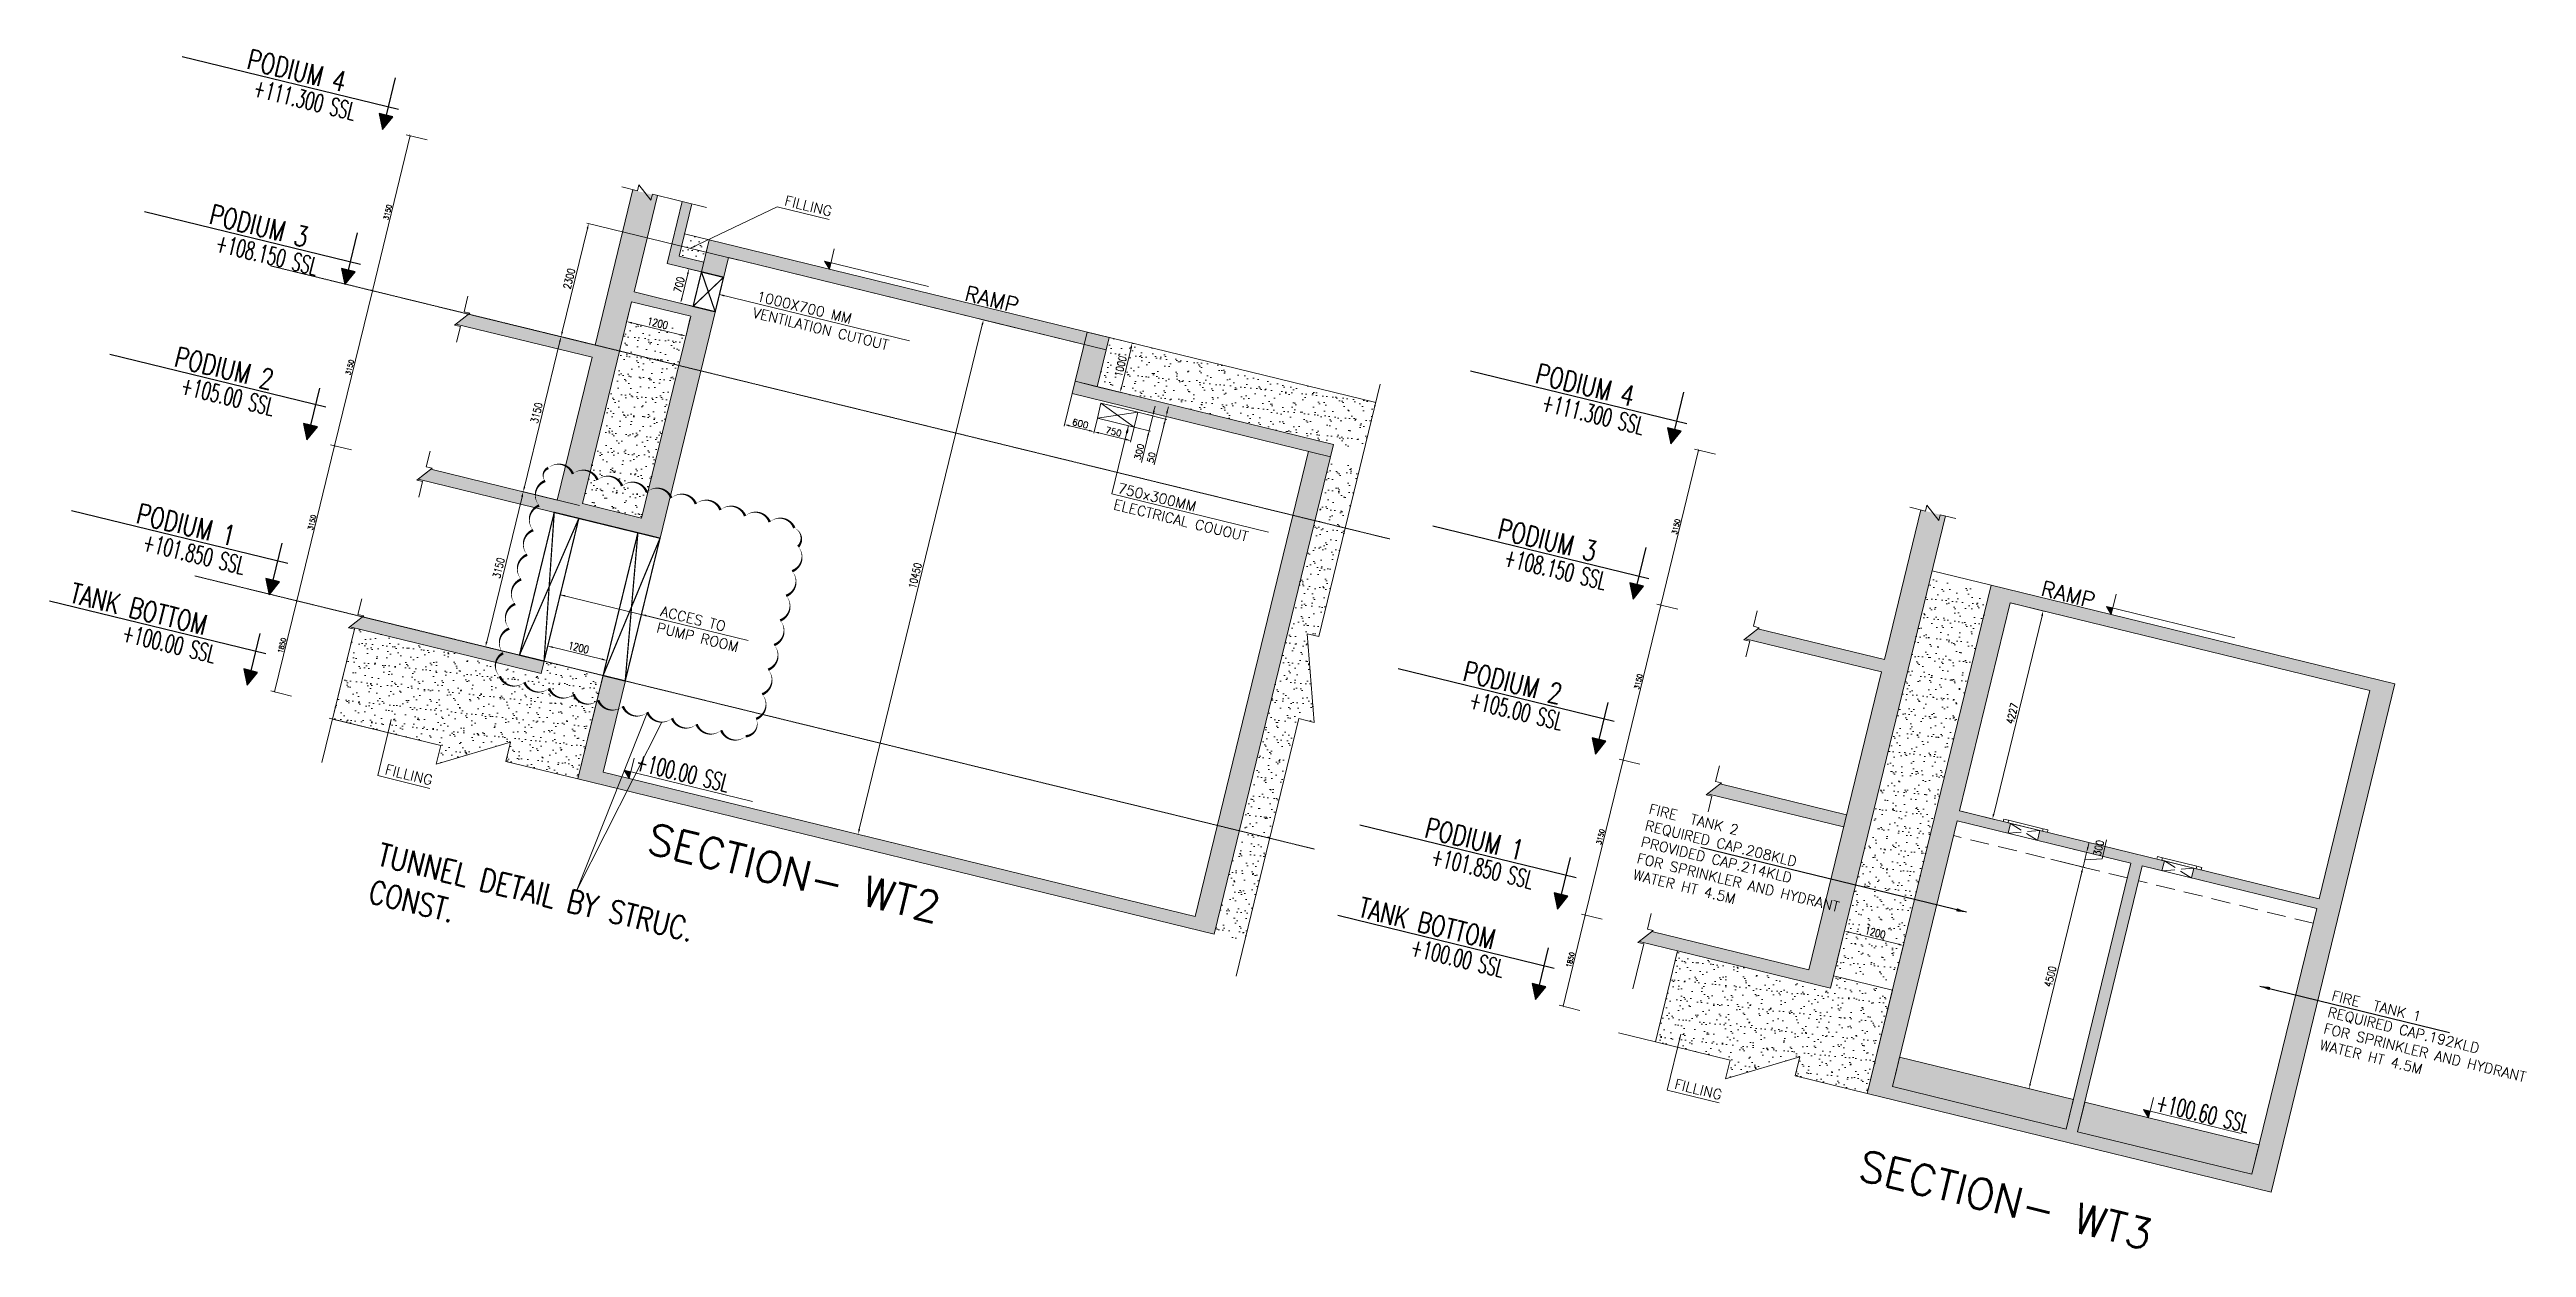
# Model space of a CAD drawing. Header units: millimetres. Extents: x -414464 to 1686, y -90036 to 108605.
# Drawn here: x -47228 to 1686, y -1834 to 21808 of the extents above; entities that cross this region are included whole.
import ezdxf

# ---------------------------------------------------------------- set-up
doc = ezdxf.new("R2010")
doc.units = ezdxf.units.MM
doc.header["$LTSCALE"] = 1000
doc.header["$MEASUREMENT"] = 0
for name, pattern in [('$0$A2-TYPICAL$0$HIDDEN', [0.375, 0.25, -0.125]), ('( Hidden )', [0.375, 0.25, -0.125]), ('AUDIT_D_120904163729-0', [0]), ('DASHED', [0.75, 0.5, -0.25]), ('DASHED2', [0.375, 0.25, -0.125])]:
    doc.linetypes.add(name, pattern=pattern)
doc.layers.get('0').update_dxf_attribs({"linetype": 'AUDIT_D_120904163729-0'})
for name, color, linetype, lineweight in [('a-Text', 4, 'Continuous', 0), ('UBSCPL - EL - DUCT', 1, 'Continuous', 18), ('UBSCPL - EL - DUCT TEXT', 1, 'Continuous', 18), ('URJA-PL-SUMP', 34, 'Continuous', 18), ('URJA-PL-UG TANK', 7, 'AUDIT_D_120904163729-0', 18), ('URJA-PL-UGT', 3, 'Continuous', 18), ('URJA-PL-UGT Text', 224, 'Continuous', 18), ('URJA-VENTILATION CUTOUT', 6, 'Continuous', 5), ('URJA-VENTILATION CUTOUT TEXT', 6, 'Continuous', 5)]:
    doc.layers.add(name, color=color, linetype=linetype, lineweight=lineweight)
for name, color, linetype in [('A-WALL HATCH', 8, 'Continuous'), ('B-AR-ANNO-E DECK FLOOR$0$a-text', 4, 'Continuous'), ('LEVEL', 7, 'Continuous')]:
    doc.layers.add(name, color=color, linetype=linetype)
doc.styles.add('B-AR-ANNO-E DECK FLOOR$0$DIMTEXT', font='SIMPLEX.shx', dxfattribs={"width": 0.75})
doc.styles.add('DIM150', font='SIMPLEX.shx', dxfattribs={"width": 0.6})
doc.styles.add('ROMANS', font='romans.shx', dxfattribs={"width": 0.85})
doc.styles.add('SW-TEXT-1', font='romans.shx')
doc.styles.add('text-cmn', font='romans.shx', dxfattribs={"width": 0.8})
doc.styles.add('URJA', font='romans.shx', dxfattribs={"width": 0.8})
doc.dimstyles.new('DIM 1-50', dxfattribs={"dimscale": 40, "dimtxt": 2.5, "dimasz": 1, "dimexe": 2, "dimexo": 2, "dimtad": 1, "dimdec": 0, "dimdsep": 46, "dimtxsty": 'text-cmn', "dimblk": 'ARCHTICK', "dimcen": 2, "dimclrd": 5, "dimclre": 5, "dimclrt": 7, "dimadec": 0, "dimazin": 0, "dimtfac": 1, "dimtdec": 0, "dimtix": 1, "dimtmove": 0, "dimatfit": 3, "dimfxl": 2, "dimlwd": -1, "dimlwe": -1, "dimarcsym": 0})
doc.dimstyles.new('DIM-100', dxfattribs={"dimscale": 100, "dimtxt": 2, "dimasz": 2, "dimexe": 0.18, "dimexo": 0.0625, "dimgap": 1, "dimtad": 1, "dimdec": 0, "dimzin": 0, "dimdsep": 46, "dimtxsty": 'ROMANS', "dimcen": 0.09, "dimclrd": 1, "dimclre": 1, "dimclrt": 3, "dimadec": 0, "dimazin": 0, "dimtfac": 1, "dimtdec": 0, "dimtix": 1, "dimtmove": 2, "dimatfit": 3, "dimfxl": 1, "dimtolj": 1, "dimtzin": 0, "dimarcsym": 0})
doc.dimstyles.new('UBSCPL - DIM', dxfattribs={"dimtxt": 125, "dimasz": 100, "dimexe": 30, "dimexo": 0, "dimgap": 30, "dimtad": 1, "dimdec": 0, "dimzin": 0, "dimdsep": 46, "dimtxsty": 'SW-TEXT-1', "dimcen": 0, "dimdle": 100, "dimclrd": 256, "dimclre": 256, "dimclrt": 256, "dimadec": 0, "dimazin": 0, "dimtfac": 1, "dimtdec": 0, "dimtofl": 0, "dimtmove": 1, "dimatfit": 0, "dimfxl": 1, "dimtolj": 1, "dimtzin": 0, "dimlwd": -1, "dimlwe": -1, "dimarcsym": 1})
doc.dimstyles.new('URJA PL DIM', dxfattribs={"dimtxt": 150, "dimasz": 100, "dimexe": 40, "dimexo": 30, "dimgap": 40, "dimtad": 1, "dimdec": 0, "dimzin": 0, "dimdsep": 46, "dimtxsty": 'URJA', "dimcen": 0.09, "dimclrd": 7, "dimclre": 7, "dimclrt": 7, "dimadec": 0, "dimazin": 0, "dimtfac": 1, "dimtdec": 0, "dimtofl": 0, "dimtmove": 1, "dimatfit": 0, "dimfxl": 1, "dimtolj": 1, "dimtzin": 0, "dimlwd": -1, "dimlwe": -1, "dimarcsym": 0})
pattern_1 = [(332.696742, (-183768.233, -166237.523), (28.2186143, 20.6012847), [0, -31.25])]

msp = doc.modelspace()

# ---------------------------------------------------------------- texts
at = {"layer": 'a-Text', "char_height": 350, "width": 4134.972, "attachment_point": 1, "rotation": 346.30163, "style": 'DIM150'}
for s, insert in [('+111.300 SSL', (-43144.3, 21232.8)), ('+108.150 SSL', (-43890.2, 18172.4)), ('+105.00 SSL', (-44575.9, 15359.6)), ('+111.300 SSL', (-17700.7, 15028.4)), ('+101.850 SSL', (-45328.9, 12270.1)), ('+108.150 SSL', (-18446.7, 11968)), ('+100.00 SSL', (-45735.2, 10479.1)), ('+105.00 SSL', (-19132.3, 9155.2)), ('+100.00 SSL', (-35592.8, 7932.5)), ('+101.850 SSL', (-19885.4, 6065.6)), ('+100.00 SSL', (-20291.6, 4274.7)), ('+100.60 SSL', (-5573.2, 1209.7))]:
    msp.add_mtext(s, dxfattribs=dict(at, insert=insert))
at = {"layer": 'B-AR-ANNO-E DECK FLOOR$0$a-text', "extrusion": (0.000340525, 0.001397, 0.999999), "char_height": 400, "width": 10682.306, "attachment_point": 5, "text_direction": (0.971554, -0.236818, 0), "style": 'B-AR-ANNO-E DECK FLOOR$0$DIMTEXT'}
for s, insert in [('PODIUM 4', (-42346.2, 21391.1)), ('PODIUM 3', (-43092.2, 18330.7)), ('PODIUM 2', (-43777.8, 15517.9)), ('PODIUM 4', (-16902.6, 15186.6)), ('PODIUM 1', (-44530.9, 12428.4)), ('PODIUM 3', (-17648.6, 12126.2)), ('TANK BOTTOM', (-45467.7, 10766.8)), ('PODIUM 2', (-18334.2, 9313.4)), ('PODIUM 1', (-19087.3, 6223.9)), ('TANK BOTTOM', (-20024.1, 4562.3))]:
    msp.add_mtext(s, dxfattribs=dict(at, insert=insert))
at = {"layer": 'UBSCPL - EL - DUCT TEXT', "linetype": 'Continuous', "insert": (-26104.8, 13257, 3), "char_height": 200, "width": 5649.175, "attachment_point": 1, "rotation": 346.29574, "style": 'SW-TEXT-1'}
msp.add_mtext('{\\Fsimplex|c0;750x300MM\\PELECTRICAL COUOUT}', dxfattribs=at)
at = {"layer": 'URJA-PL-SUMP', "color": 2, "insert": (-40671.6, 6148.5), "char_height": 450, "attachment_point": 1, "rotation": 346.29574, "style": 'text-cmn'}
msp.add_mtext_dynamic_manual_height_columns('TUNNEL DETAIL BY STRUC. CONST.', width=7619.129, gutter_width=6000, heights=[0], dxfattribs=at)
at = {"layer": 'URJA-PL-UGT', "color": 5, "linetype": 'ByBlock', "insert": (-35129.4, 10825.9), "char_height": 200, "width": 2322.948, "attachment_point": 1, "rotation": 346.29574, "style": 'SW-TEXT-1'}
msp.add_mtext('ACCES TO PUMP ROOM', dxfattribs=at)
at = {"layer": 'URJA-PL-UGT Text', "color": 7, "ltscale": 1.5, "char_height": 200, "width": 5649.175, "attachment_point": 1, "rotation": 346.29574, "style": 'SW-TEXT-1'}
for insert in [(-32681.3, 18931.8, -1.8), (-40569.9, 7705.6, -1.8), (-15107.5, 1496.5, -4.7)]:
    msp.add_mtext('FILLING ', dxfattribs=dict(at, insert=insert))
at = {"layer": 'URJA-PL-UGT Text', "color": 0, "ltscale": 1.5, "attachment_point": 1, "rotation": 346.29574, "style": 'SW-TEXT-1'}
for s, insert, char_height, width in [('RAMP', (-29106.9, 17152, -3), 300, 925.294), ('RAMP', (-7851.6, 11327.6, -3), 300, 925.294), ('SECTION- WT2', (-35322.9, 6546.8, -3), 600, 12205.127), ('SECTION- WT3', (-11398.5, 95.3, -3), 600, 12205.127)]:
    msp.add_mtext(s, dxfattribs=dict(at, insert=insert, char_height=char_height, width=width))
at = {"layer": 'URJA-PL-UGT Text', "ltscale": 1.5, "char_height": 200, "width": 5649.175, "attachment_point": 1, "rotation": 346.29574, "style": 'SW-TEXT-1'}
for s, insert in [('FIRE  TANK 2 \\PREQUIRED CAP.208KLD \\PPROVIDED CAP.214KLD\\PFOR SPRINKLER AND HYDRANT\\PWATER HT 4.5M', (-15609.6, 6923.5, -3)), ('FIRE  TANK 1 \\PREQUIRED CAP.192KLD \\PFOR SPRINKLER AND HYDRANT\\PWATER HT 4.5M', (-2128.1, 3240.2, -4.7))]:
    msp.add_mtext(s, dxfattribs=dict(at, insert=insert))
at = {"layer": 'URJA-VENTILATION CUTOUT TEXT', "insert": (-33232, 17043.6, 3), "char_height": 200, "width": 5649.175, "attachment_point": 1, "rotation": 346.29574, "style": 'SW-TEXT-1'}
msp.add_mtext('{\\Fsimplex|c0;1000X700 MM\\PVENTILATION CUTOUT  }', dxfattribs=at)

# ---------------------------------------------------------------- blocks, each defined once
blk = doc.blocks.new('*D277')
at = {"layer": 'URJA-PL-UGT', "color": 7, "transparency": 16777216}
for p, q in [((-8478, 10880), (-7818, 10719)), ((-7880, 10632), (-8834, 6719)), ((-9479, 6774), (-8819, 6613))]:
    blk.add_line(p, q, dxfattribs=at)
at = {"layer": 'URJA-PL-UGT', "color": 7, "linetype": 'ByBlock', "transparency": 16777216}
for points in [[(-7897, 10636), (-7864, 10628), (-7857, 10729)], [(-8851, 6723), (-8818, 6715), (-8858, 6622)]]:
    blk.add_solid(points, dxfattribs=at)
at = {"layer": 'URJA-PL-UGT', "color": 7, "linetype": 'ByBlock', "transparency": 16777216, "insert": (-8469, 8703), "char_height": 150, "attachment_point": 5, "rotation": 76.2957, "style": 'URJA'}
blk.add_mtext('\\A1;4227', dxfattribs=at)
blk = doc.blocks.new('*D278')
at = {"layer": 'URJA-PL-UGT', "color": 7, "transparency": 16777216}
for p, q in [((-11927, 3828), (-11775, 4449)), ((-10716, 4149), (-11687, 4386)), ((-10761, 3543), (-10609, 4165))]:
    blk.add_line(p, q, dxfattribs=at)
at = {"layer": 'URJA-PL-UGT', "color": 7, "linetype": 'ByBlock', "transparency": 16777216}
for points in [[(-11684, 4402), (-11691, 4370), (-11785, 4410)], [(-10712, 4166), (-10720, 4133), (-10619, 4126)]]:
    blk.add_solid(points, dxfattribs=at)
at = {"layer": 'URJA-PL-UGT', "color": 7, "linetype": 'ByBlock', "transparency": 16777216, "insert": (-11174, 4380), "char_height": 150, "attachment_point": 5, "rotation": 346.2957, "style": 'URJA'}
blk.add_mtext('\\A1;1200', dxfattribs=at)
blk = doc.blocks.new('*D279')
at = {"layer": 'URJA-PL-UGT', "color": 7, "transparency": 16777216}
for p, q in [((-37389, 10037), (-37380, 10075)), ((-36320, 9776), (-37292, 10012)), ((-36223, 9752), (-36214, 9791))]:
    blk.add_line(p, q, dxfattribs=at)
at = {"layer": 'URJA-PL-UGT', "color": 7, "linetype": 'ByBlock', "transparency": 16777216}
for points in [[(-37288, 10029), (-37296, 9996), (-37389, 10036)], [(-36317, 9792), (-36324, 9759), (-36223, 9752)]]:
    blk.add_solid(points, dxfattribs=at)
at = {"layer": 'URJA-PL-UGT', "color": 7, "linetype": 'ByBlock', "transparency": 16777216, "insert": (-36779, 10006), "char_height": 150, "attachment_point": 5, "rotation": 346.2957, "style": 'URJA'}
blk.add_mtext('\\A1;1200', dxfattribs=at)
blk = doc.blocks.new('*D280')
at = {"layer": 'URJA-PL-UGT', "color": 7, "transparency": 16777216}
for p, q in [((-37103, 16237), (-36605, 18278)), ((-33617, 17652), (-36620, 18384)), ((-35738, 15802), (-37165, 16150))]:
    blk.add_line(p, q, dxfattribs=at)
at = {"layer": 'URJA-PL-UGT', "color": 7, "linetype": 'ByBlock', "transparency": 16777216}
for points in [[(-36621, 18281), (-36589, 18274), (-36581, 18375)], [(-37119, 16241), (-37086, 16233), (-37126, 16140)]]:
    blk.add_solid(points, dxfattribs=at)
at = {"layer": 'URJA-PL-UGT', "color": 7, "linetype": 'ByBlock', "transparency": 16777216, "insert": (-36966, 17285), "char_height": 150, "attachment_point": 5, "rotation": 76.2957, "style": 'URJA'}
blk.add_mtext('\\A1;2300', dxfattribs=at)
blk = doc.blocks.new('*D281')
at = {"layer": 'URJA-PL-UGT', "color": 7, "transparency": 16777216}
for p, q in [((-37896, 12983), (-38595, 10117)), ((-37231, 12923), (-37912, 13089)), ((-37219, 9678), (-38658, 10029))]:
    blk.add_line(p, q, dxfattribs=at)
at = {"layer": 'URJA-PL-UGT', "color": 7, "linetype": 'ByBlock', "transparency": 16777216}
for points in [[(-37913, 12987), (-37880, 12979), (-37873, 13080)], [(-38611, 10121), (-38579, 10113), (-38619, 10020)]]:
    blk.add_solid(points, dxfattribs=at)
at = {"layer": 'URJA-PL-UGT', "color": 7, "linetype": 'ByBlock', "transparency": 16777216, "insert": (-38358, 11577), "char_height": 150, "attachment_point": 5, "rotation": 76.2957, "style": 'URJA'}
blk.add_mtext('\\A1;3150', dxfattribs=at)
blk = doc.blocks.new('*D282')
at = {"layer": 'URJA-PL-UGT', "color": 7, "transparency": 16777216}
for p, q in [((-35738, 15802), (-37165, 16150)), ((-37849, 13177), (-37150, 16043)), ((-36763, 12809), (-37911, 13089))]:
    blk.add_line(p, q, dxfattribs=at)
at = {"layer": 'URJA-PL-UGT', "color": 7, "linetype": 'ByBlock', "transparency": 16777216}
for points in [[(-37166, 16047), (-37134, 16039), (-37126, 16140)], [(-37865, 13181), (-37833, 13173), (-37873, 13080)]]:
    blk.add_solid(points, dxfattribs=at)
at = {"layer": 'URJA-PL-UGT', "color": 7, "linetype": 'ByBlock', "transparency": 16777216, "insert": (-37611, 14637), "char_height": 150, "attachment_point": 5, "rotation": 76.2957, "style": 'URJA'}
blk.add_mtext('\\A1;3150', dxfattribs=at)
blk = doc.blocks.new('*D283')
at = {"layer": 'URJA-PL-UGT', "color": 7, "transparency": 16777216}
for p, q in [((-28808, 16376), (-31236, 6418)), ((-27986, 16279), (-28823, 16483)), ((-30461, 6126), (-31299, 6330))]:
    blk.add_line(p, q, dxfattribs=at)
at = {"layer": 'URJA-PL-UGT', "color": 7, "linetype": 'ByBlock', "transparency": 16777216}
for points in [[(-28824, 16380), (-28792, 16372), (-28784, 16473)], [(-31253, 6422), (-31220, 6414), (-31260, 6321)]]:
    blk.add_solid(points, dxfattribs=at)
at = {"layer": 'URJA-PL-UGT', "color": 7, "linetype": 'ByBlock', "transparency": 16777216, "insert": (-30134, 11424), "char_height": 150, "attachment_point": 5, "rotation": 76.2957, "style": 'URJA'}
blk.add_mtext('\\A1;10450', dxfattribs=at)
blk = doc.blocks.new('*D284')
at = {"layer": 'URJA-PL-UGT', "color": 7, "transparency": 16777216}
for p, q in [((-34623, 17383), (-34742, 16897)), ((-34383, 17427), (-34639, 17489)), ((-34549, 16747), (-34804, 16809))]:
    blk.add_line(p, q, dxfattribs=at)
at = {"layer": 'URJA-PL-UGT', "color": 7, "linetype": 'ByBlock', "transparency": 16777216}
for points in [[(-34640, 17387), (-34607, 17379), (-34600, 17480)], [(-34758, 16901), (-34726, 16893), (-34766, 16800)]]:
    blk.add_solid(points, dxfattribs=at)
at = {"layer": 'URJA-PL-UGT', "color": 7, "linetype": 'ByBlock', "transparency": 16777216, "insert": (-34794, 17167), "char_height": 150, "attachment_point": 5, "rotation": 76.2957, "style": 'URJA'}
blk.add_mtext('\\A1;700', dxfattribs=at)
blk = doc.blocks.new('*D285')
at = {"layer": 'URJA-PL-UGT', "color": 7, "transparency": 16777216}
for p, q in [((-35772, 16668), (-35838, 16399)), ((-35731, 16414), (-34759, 16177)), ((-34574, 16516), (-34672, 16115))]:
    blk.add_line(p, q, dxfattribs=at)
at = {"layer": 'URJA-PL-UGT', "color": 7, "linetype": 'ByBlock', "transparency": 16777216}
for points in [[(-35727, 16430), (-35735, 16398), (-35828, 16438)], [(-34755, 16193), (-34763, 16161), (-34662, 16154)]]:
    blk.add_solid(points, dxfattribs=at)
at = {"layer": 'URJA-PL-UGT', "color": 7, "linetype": 'ByBlock', "transparency": 16777216, "insert": (-35218, 16407), "char_height": 150, "attachment_point": 5, "rotation": 346.2957, "style": 'URJA'}
blk.add_mtext('\\A1;1200', dxfattribs=at)
blk = doc.blocks.new('*D262')
at = {"layer": 'UBSCPL - EL - DUCT TEXT', "transparency": 16777216}
for p, q in [((-26535, 14535), (-26608, 14236)), ((-26504, 14242), (-25970, 14111)), ((-25807, 14358), (-25880, 14058))]:
    blk.add_line(p, q, dxfattribs=at)
at = {"layer": 'UBSCPL - EL - DUCT TEXT', "linetype": 'Continuous', "transparency": 16777216}
for points in [[(-26500, 14258), (-26508, 14225), (-26601, 14265)], [(-25966, 14128), (-25974, 14095), (-25872, 14088)]]:
    blk.add_solid(points, dxfattribs=at)
at = {"layer": 'UBSCPL - EL - DUCT TEXT', "linetype": 'Continuous', "transparency": 16777216, "insert": (-26215, 14266), "char_height": 125, "attachment_point": 5, "rotation": 346.2957, "style": 'SW-TEXT-1'}
blk.add_mtext('\\A1;750', dxfattribs=at)
blk = doc.blocks.new('*D263')
at = {"layer": 'UBSCPL - EL - DUCT TEXT', "transparency": 16777216}
for p, q in [((-27035, 15018), (-27191, 14378)), ((-26698, 14289), (-27087, 14384)), ((-26535, 14535), (-26608, 14236))]:
    blk.add_line(p, q, dxfattribs=at)
at = {"layer": 'UBSCPL - EL - DUCT TEXT', "linetype": 'Continuous', "transparency": 16777216}
for points in [[(-27083, 14400), (-27091, 14368), (-27184, 14407)], [(-26694, 14305), (-26702, 14273), (-26601, 14265)]]:
    blk.add_solid(points, dxfattribs=at)
at = {"layer": 'UBSCPL - EL - DUCT TEXT', "linetype": 'Continuous', "transparency": 16777216, "insert": (-26871, 14426), "char_height": 125, "attachment_point": 5, "rotation": 346.2957, "style": 'SW-TEXT-1'}
blk.add_mtext('\\A1;600', dxfattribs=at)
blk = doc.blocks.new('*D264')
at = {"layer": 'UBSCPL - EL - DUCT TEXT', "transparency": 16777216}
for p, q in [((-25724, 14698), (-25150, 14558)), ((-25155, 14662), (-25131, 14759)), ((-25736, 14649), (-25161, 14509)), ((-25412, 13609), (-25191, 14516)), ((-25214, 14419), (-25238, 14322)), ((-25191, 14516), (-25179, 14565))]:
    blk.add_line(p, q, dxfattribs=at)
at = {"layer": 'UBSCPL - EL - DUCT TEXT', "linetype": 'Continuous', "transparency": 16777216}
for points in [[(-25231, 14423), (-25198, 14415), (-25191, 14516)], [(-25171, 14666), (-25139, 14658), (-25179, 14565)]]:
    blk.add_solid(points, dxfattribs=at)
at = {"layer": 'UBSCPL - EL - DUCT TEXT', "linetype": 'Continuous', "transparency": 16777216, "insert": (-25471, 13758), "char_height": 125, "attachment_point": 5, "rotation": 76.2957, "style": 'SW-TEXT-1'}
blk.add_mtext('\\A1;50', dxfattribs=at)
blk = doc.blocks.new('*D265')
at = {"layer": 'UBSCPL - EL - DUCT TEXT', "transparency": 16777216}
for p, q in [((-25417, 14675), (-25394, 14772)), ((-25807, 14358), (-25483, 14279)), ((-25736, 14649), (-25412, 14570)), ((-25665, 13661), (-25512, 14286)), ((-25536, 14189), (-25560, 14092)), ((-25441, 14577), (-25512, 14286))]:
    blk.add_line(p, q, dxfattribs=at)
at = {"layer": 'UBSCPL - EL - DUCT TEXT', "linetype": 'Continuous', "transparency": 16777216}
for points in [[(-25434, 14678), (-25401, 14671), (-25441, 14577)], [(-25552, 14193), (-25520, 14185), (-25512, 14286)]]:
    blk.add_solid(points, dxfattribs=at)
at = {"layer": 'UBSCPL - EL - DUCT TEXT', "linetype": 'Continuous', "transparency": 16777216, "insert": (-25709, 13868), "char_height": 125, "attachment_point": 5, "rotation": 76.2957, "style": 'SW-TEXT-1'}
blk.add_mtext('\\A1;300', dxfattribs=at)
blk = doc.blocks.new('*D266')
at = {"layer": 'URJA-PL-UGT', "color": 7, "transparency": 16777216}
for p, q in [((-26273, 16118), (-25808, 16005)), ((-26061, 15140), (-25871, 15917)), ((-26510, 15147), (-26045, 15033))]:
    blk.add_line(p, q, dxfattribs=at)
at = {"layer": 'URJA-PL-UGT', "color": 7, "linetype": 'ByBlock', "transparency": 16777216}
for points in [[(-25887, 15921), (-25855, 15913), (-25847, 16014)], [(-26077, 15144), (-26044, 15136), (-26084, 15043)]]:
    blk.add_solid(points, dxfattribs=at)
at = {"layer": 'URJA-PL-UGT', "color": 7, "linetype": 'ByBlock', "transparency": 16777216, "insert": (-26078, 15556), "char_height": 150, "attachment_point": 5, "rotation": 76.2957, "style": 'URJA'}
blk.add_mtext('\\A1;1000', dxfattribs=at)
blk = doc.blocks.new('_ArchTick')
at = {"color": 0, "linetype": 'ByBlock', "const_width": 0.15}
blk.add_lwpolyline([(-0.5, -0.5), (0.5, 0.5)], dxfattribs=at)
blk = doc.blocks.new('*D267')
at = {"layer": 'URJA-PL-SUMP', "color": 5, "transparency": 16777216}
for p, q in [((-42344, 10928), (-42783, 9131)), ((-42011, 10847), (-42422, 10947)), ((-42449, 9049), (-42860, 9150))]:
    blk.add_line(p, q, dxfattribs=at)
at = {"layer": 'URJA-PL-SUMP', "color": 5, "transparency": 16777216, "xscale": 40, "yscale": 40, "zscale": 40}
for p, rotation in [((-42344, 10928), 76.29574198095466), ((-42783, 9131), 256.2957419809547)]:
    blk.add_blockref('_ArchTick', p, dxfattribs=dict(at, rotation=rotation))
at = {"layer": 'URJA-PL-SUMP', "color": 7, "transparency": 16777216, "insert": (-42636, 10047), "char_height": 100, "attachment_point": 5, "rotation": 76.2957, "style": 'text-cmn'}
blk.add_mtext('1850', dxfattribs=at)
blk = doc.blocks.new('*D268')
at = {"layer": 'URJA-PL-SUMP', "color": 5, "transparency": 16777216}
for p, q in [((-42344, 10928), (-41598, 13988)), ((-41265, 13907), (-41676, 14007)), ((-42011, 10847), (-42422, 10947))]:
    blk.add_line(p, q, dxfattribs=at)
at = {"layer": 'URJA-PL-SUMP', "color": 5, "transparency": 16777216, "xscale": 40, "yscale": 40, "zscale": 40}
for p, rotation in [((-41598, 13988), 76.29574198095467), ((-42344, 10928), 256.2957419809547)]:
    blk.add_blockref('_ArchTick', p, dxfattribs=dict(at, rotation=rotation))
at = {"layer": 'URJA-PL-SUMP', "color": 7, "transparency": 16777216, "insert": (-42044, 12476), "char_height": 100, "attachment_point": 5, "rotation": 76.2957, "style": 'text-cmn'}
blk.add_mtext('3150', dxfattribs=at)
blk = doc.blocks.new('*D269')
at = {"layer": 'URJA-PL-SUMP', "color": 5, "transparency": 16777216}
for p, q in [((-40852, 17049), (-41598, 13988)), ((-40519, 16967), (-40930, 17068)), ((-41265, 13907), (-41676, 14007))]:
    blk.add_line(p, q, dxfattribs=at)
at = {"layer": 'URJA-PL-SUMP', "color": 5, "transparency": 16777216, "xscale": 40, "yscale": 40, "zscale": 40}
for p, rotation in [((-40852, 17049), 76.29574198095466), ((-41598, 13988), 256.2957419809547)]:
    blk.add_blockref('_ArchTick', p, dxfattribs=dict(at, rotation=rotation))
at = {"layer": 'URJA-PL-SUMP', "color": 7, "transparency": 16777216, "insert": (-41298, 15536), "char_height": 100, "attachment_point": 5, "rotation": 76.2957, "style": 'text-cmn'}
blk.add_mtext('3150', dxfattribs=at)
blk = doc.blocks.new('*D270')
at = {"layer": 'URJA-PL-SUMP', "color": 5, "transparency": 16777216}
for p, q in [((-40852, 17049), (-40106, 20109)), ((-39772, 20028), (-40183, 20128)), ((-40519, 16967), (-40930, 17068))]:
    blk.add_line(p, q, dxfattribs=at)
at = {"layer": 'URJA-PL-SUMP', "color": 5, "transparency": 16777216, "xscale": 40, "yscale": 40, "zscale": 40}
for p, rotation in [((-40106, 20109), 76.29574198095467), ((-40852, 17049), 256.2957419809547)]:
    blk.add_blockref('_ArchTick', p, dxfattribs=dict(at, rotation=rotation))
at = {"layer": 'URJA-PL-SUMP', "color": 7, "transparency": 16777216, "insert": (-40552, 18597), "char_height": 100, "attachment_point": 5, "rotation": 76.2957, "style": 'text-cmn'}
blk.add_mtext('3150', dxfattribs=at)
blk = doc.blocks.new('*D271')
at = {"layer": 'URJA-PL-SUMP', "color": 5, "transparency": 16777216}
for p, q in [((-16901, 4724), (-17339, 2926)), ((-16568, 4642), (-16978, 4742)), ((-17006, 2845), (-17417, 2945))]:
    blk.add_line(p, q, dxfattribs=at)
at = {"layer": 'URJA-PL-SUMP', "color": 5, "transparency": 16777216, "xscale": 40, "yscale": 40, "zscale": 40}
for p, rotation in [((-16901, 4724), 76.29574198095466), ((-17339, 2926), 256.2957419809547)]:
    blk.add_blockref('_ArchTick', p, dxfattribs=dict(at, rotation=rotation))
at = {"layer": 'URJA-PL-SUMP', "color": 7, "transparency": 16777216, "insert": (-17193, 3843), "char_height": 100, "attachment_point": 5, "rotation": 76.2957, "style": 'text-cmn'}
blk.add_mtext('1850', dxfattribs=at)
blk = doc.blocks.new('*D272')
at = {"layer": 'URJA-PL-SUMP', "color": 5, "transparency": 16777216}
for p, q in [((-16901, 4724), (-16154, 7784)), ((-15821, 7703), (-16232, 7803)), ((-16568, 4642), (-16978, 4742))]:
    blk.add_line(p, q, dxfattribs=at)
at = {"layer": 'URJA-PL-SUMP', "color": 5, "transparency": 16777216, "xscale": 40, "yscale": 40, "zscale": 40}
for p, rotation in [((-16154, 7784), 76.29574198095467), ((-16901, 4724), 256.2957419809547)]:
    blk.add_blockref('_ArchTick', p, dxfattribs=dict(at, rotation=rotation))
at = {"layer": 'URJA-PL-SUMP', "color": 7, "transparency": 16777216, "insert": (-16600, 6271), "char_height": 100, "attachment_point": 5, "rotation": 76.2957, "style": 'text-cmn'}
blk.add_mtext('3150', dxfattribs=at)
blk = doc.blocks.new('*D273')
at = {"layer": 'URJA-PL-SUMP', "color": 5, "transparency": 16777216}
for p, q in [((-15408, 10844), (-16154, 7784)), ((-15075, 10763), (-15486, 10863)), ((-15821, 7703), (-16232, 7803))]:
    blk.add_line(p, q, dxfattribs=at)
at = {"layer": 'URJA-PL-SUMP', "color": 5, "transparency": 16777216, "xscale": 40, "yscale": 40, "zscale": 40}
for p, rotation in [((-15408, 10844), 76.29574198095466), ((-16154, 7784), 256.2957419809547)]:
    blk.add_blockref('_ArchTick', p, dxfattribs=dict(at, rotation=rotation))
at = {"layer": 'URJA-PL-SUMP', "color": 7, "transparency": 16777216, "insert": (-15854, 9332), "char_height": 100, "attachment_point": 5, "rotation": 76.2957, "style": 'text-cmn'}
blk.add_mtext('3150', dxfattribs=at)
blk = doc.blocks.new('*D274')
at = {"layer": 'URJA-PL-SUMP', "color": 5, "transparency": 16777216}
for p, q in [((-15408, 10844), (-14662, 13904)), ((-14329, 13823), (-14740, 13923)), ((-15075, 10763), (-15486, 10863))]:
    blk.add_line(p, q, dxfattribs=at)
at = {"layer": 'URJA-PL-SUMP', "color": 5, "transparency": 16777216, "xscale": 40, "yscale": 40, "zscale": 40}
for p, rotation in [((-14662, 13904), 76.29574198095467), ((-15408, 10844), 256.2957419809547)]:
    blk.add_blockref('_ArchTick', p, dxfattribs=dict(at, rotation=rotation))
at = {"layer": 'URJA-PL-SUMP', "color": 7, "transparency": 16777216, "insert": (-15108, 12392), "char_height": 100, "attachment_point": 5, "rotation": 76.2957, "style": 'text-cmn'}
blk.add_mtext('3150', dxfattribs=at)
blk = doc.blocks.new('*D275')
at = {"layer": 'URJA-PL-UGT', "color": 7, "transparency": 16777216}
for p, q in [((-7095, 5574), (-8113, 1397)), ((-7704, 5826), (-7032, 5662)), ((-8770, 1454), (-8098, 1290))]:
    blk.add_line(p, q, dxfattribs=at)
at = {"layer": 'URJA-PL-UGT', "color": 7, "linetype": 'ByBlock', "transparency": 16777216}
for points in [[(-7111, 5578), (-7078, 5571), (-7071, 5672)], [(-8129, 1401), (-8097, 1393), (-8137, 1300)]]:
    blk.add_solid(points, dxfattribs=at)
at = {"layer": 'URJA-PL-UGT', "color": 7, "linetype": 'ByBlock', "transparency": 16777216, "insert": (-7716, 3513), "char_height": 150, "attachment_point": 5, "rotation": 76.2957, "style": 'URJA'}
blk.add_mtext('\\A1;4500', dxfattribs=at)
blk = doc.blocks.new('*D276')
at = {"layer": 'URJA-PL-UGT', "color": 7, "transparency": 16777216}
for p, q in [((-7268, 6028), (-6961, 5954)), ((-7071, 5672), (-7000, 5963)), ((-6976, 6060), (-6952, 6157)), ((-6696, 5835), (-6604, 6213)), ((-7339, 5737), (-7032, 5662)), ((-7095, 5574), (-7118, 5477)), ((-7035, 5817), (-6696, 5835))]:
    blk.add_line(p, q, dxfattribs=at)
at = {"layer": 'URJA-PL-UGT', "color": 7, "linetype": 'ByBlock', "transparency": 16777216}
for points in [[(-6992, 6064), (-6960, 6056), (-7000, 5963)], [(-7111, 5578), (-7078, 5571), (-7071, 5672)]]:
    blk.add_solid(points, dxfattribs=at)
at = {"layer": 'URJA-PL-UGT', "color": 7, "linetype": 'ByBlock', "transparency": 16777216, "insert": (-6762, 6051), "char_height": 150, "attachment_point": 5, "rotation": 76.2957, "style": 'URJA'}
blk.add_mtext('\\A1;300', dxfattribs=at)

# ---------------------------------------------------------------- dimensions: what is measured, and where the dimension line sits
at = {"layer": 'UBSCPL - EL - DUCT TEXT', "linetype": 'Continuous'}
for base, p2, picture, middle in [((-27184, 14407.4, 3), (-27035.3, 15017.5, 3), '*D263', (-26870.7, 14426.2, 3)), ((-25872.5, 14087.6, 3), (-25806.6, 14357.7, 3), '*D262', (-26214.9, 14266.3, 3))]:
    dim = msp.add_linear_dim(base=base, p1=(-26535.3, 14535.4, 3), p2=p2, angle=346.29574, dimstyle='UBSCPL - DIM', dxfattribs=at)
    dim.commit()
    dim.dimension.update_dxf_attribs({"geometry": picture, "text_midpoint": middle})
for base, p2, picture, middle in [((-25512.2, 14285.9, 3), (-25806.6, 14357.7, 3), '*D265', (-25498.2, 13816.4, 3)), ((-25178.8, 14564.8, 3), (-25723.7, 14697.7, 3), '*D264', (-25384.3, 13737.1, 3))]:
    dim = msp.add_linear_dim(base=base, p1=(-25735.6, 14649.1, 3), p2=p2, angle=76.29574, dimstyle='UBSCPL - DIM', dxfattribs=at)
    dim.commit()
    dim.dimension.update_dxf_attribs({"geometry": picture, "text_midpoint": middle, "dimtype": 160})
at = {"layer": 'URJA-PL-SUMP', "color": 2}
for base, p1, p2, angle, picture, middle in [((-40105.5, 20109), (-40440.9, 16948.4), (-39694.6, 20008.8), 256.29574, '*D270', (-40551.5, 18596.6)), ((-41598, 13988.3), (-40440.9, 16948.4), (-41187.1, 13888.1), 76.29574, '*D269', (-41297.8, 15536.2)), ((-41598, 13988.3), (-41933.4, 10827.8), (-41187.1, 13888.1), 256.29574, '*D268', (-42044, 12475.9)), ((-14661.9, 13904.5), (-14997.3, 10744), (-14251, 13804.3), 256.29574, '*D274', (-15107.9, 12392.1)), ((-42782.6, 9130.7), (-41933.4, 10827.8), (-42371.7, 9030.5), 76.29574, '*D267', (-42636.3, 10047.1)), ((-16154.5, 7783.8), (-14997.3, 10744), (-15743.6, 7683.6), 76.29574, '*D273', (-15854.2, 9331.8)), ((-16154.5, 7783.8), (-16489.8, 4623.3), (-15743.6, 7683.6), 256.29574, '*D272', (-16600.5, 6271.4)), ((-17339, 2926.2), (-16489.8, 4623.3), (-16928.1, 2826), 76.29574, '*D271', (-17192.8, 3842.6))]:
    dim = msp.add_linear_dim(base=base, p1=p1, p2=p2, angle=angle, dimstyle='DIM 1-50', dxfattribs=at)
    dim.commit()
    dim.dimension.update_dxf_attribs({"geometry": picture, "text_midpoint": middle})
at = {"layer": 'URJA-PL-UGT', "linetype": 'ByBlock'}
for base, p1, p2, angle, picture, middle in [((-36581.4, 18374.7, 3), (-35708.5, 15794.4, 3), (-33587.7, 17644.7, 3), 76.29574, '*D280', (-36965.5, 17284.7, 3)), ((-34662.3, 16153.5, 3), (-35764.9, 16696.9, 3), (-34566.7, 16545.3, 3), 346.29574, '*D285', (-35217.9, 16407.4, 3)), ((-37126.3, 16140.2, 3), (-36733.8, 12802.2, 6), (-35708.5, 15794.4, 3), 76.29574, '*D282', (-37611.1, 14637.2, 3)), ((-31260, 6320.9, 3), (-27956.5, 16271.5), (-30432.2, 6119), 76.29574, '*D283', (-30133.9, 11424.3, 3)), ((-25847.3, 16014.5), (-26538.9, 15153.8, 3), (-26301.9, 16125.3, -3), 76.29574, '*D266', (-26077.5, 15556)), ((-38619, 10019.6, 3), (-37201.5, 12916.2, 3), (-37189.9, 9671.1, 3), 76.29574, '*D281', (-38357.6, 11577, 3)), ((-6999.7, 5963.1), (-7368, 5744.1), (-7297, 6035.6), 76.29574, '*D276', (-6798.7, 5901.2))]:
    dim = msp.add_linear_dim(base=base, p1=p1, p2=p2, angle=angle, dimstyle='URJA PL DIM', dxfattribs=at)
    dim.commit()
    dim.dimension.update_dxf_attribs({"geometry": picture, "text_midpoint": middle})
for p1, p2, distance, picture, middle in [((-34353.5, 17419.7, 3), (-34519.4, 16739.6, 3), -253.4, '*D284', (-34794.4, 17166.9, 3)), ((-8506.7, 10887.4, -3), (-9508.2, 6780.6), 669.1, '*D277', (-8469.1, 8702.7, -3)), ((-36230.3, 9723.3), (-37396.2, 10007.5), -29.4, '*D279', (-36779, 10005.7)), ((-10767.9, 3514.2), (-11933.7, 3798.5), -629.4, '*D278', (-11174.5, 4379.6, -3))]:
    dim = msp.add_aligned_dim(p1=p1, p2=p2, distance=distance, dimstyle='URJA PL DIM', dxfattribs=at)
    dim.commit()
    dim.dimension.update_dxf_attribs({"geometry": picture, "text_midpoint": middle})
dim = msp.add_aligned_dim(p1=(-7733.3, 5833.2), p2=(-8799.4, 1461.3), distance=681.9, dimstyle='URJA PL DIM', override={"dimtxsty": 'URJA'}, dxfattribs=at)
dim.commit()
dim.dimension.update_dxf_attribs({"geometry": '*D275', "text_midpoint": (-7715.6, 3512.9)})

# ---------------------------------------------------------------- hatches: boundary and pattern name
at = {"layer": 'A-WALL HATCH'}
h = msp.add_hatch(dxfattribs=at)
h.set_pattern_fill('ANSI31', color=256)
h.set_pattern_definition([(31.29574198, (-183768.23306, -166237.52254), (-0.06493195126, 0.106812179574), [])])
h.paths.add_polyline_path([(-34543.2, 18752.5), (-34737.5, 18799.9), (-35033.6, 17585.5), (-34353.5, 17419.7), (-34306.1, 17614), (-34791.9, 17732.5)])
at = {"layer": 'LEVEL'}
for points in [[(-40717.9, 20547.4), (-40447.1, 20481.4), (-40652.3, 20228.1)], [(-41463.9, 17487), (-41193.1, 17421), (-41398.3, 17167.7)], [(-42209.8, 14426.6), (-41939.1, 14360.6), (-42144.3, 14107.3)], [(-15274.3, 14342.9), (-15003.6, 14277), (-15208.7, 14023.6)], [(-42955.8, 11366.2), (-42685.1, 11300.2), (-42890.2, 11046.9)], [(-16020.3, 11282.6), (-15749.6, 11216.6), (-15954.7, 10963.2)], [(-43390.8, 9582.3), (-43120.1, 9516.3), (-43325.2, 9263)], [(-16766.3, 8222.2), (-16495.5, 8156.2), (-16700.7, 7902.8)], [(-17512.2, 5161.8), (-17241.5, 5095.8), (-17446.7, 4842.5)], [(-17947.3, 3377.8), (-17676.5, 3311.8), (-17881.7, 3058.5)]]:
    msp.add_hatch(color=2, dxfattribs=at).paths.add_polyline_path(points)
at = {"layer": 'URJA-PL-UG TANK', "linetype": 'ByBlock'}
h = msp.add_hatch(color=8, dxfattribs=at)
h.dxf.hatch_style = 1
h.paths.add_polyline_path([(-34353.5, 17419.7), (-33916.3, 17313.1), (-33821.6, 17701.7), (-26361.2, 15882.5), (-26301.9, 16125.3), (-34199.5, 18051.2)])
h.paths.add_polyline_path([(-34082.2, 16633), (-34519.4, 16739.6), (-35538.1, 12562), (-36703.9, 12846.3), (-35732.6, 16829.6), (-34566.7, 16545.3), (-34519.4, 16739.6), (-35685.2, 17023.9), (-35223.2, 18918.3), (-35709, 19036.8), (-36455.3, 15976.5), (-38952.1, 16585.4), (-39204.1, 16389.5), (-36514.5, 15733.7), (-37201.5, 12916.2), (-39698.4, 13525.1), (-39950.4, 13329.2), (-35609.1, 12270.6), (-35172, 12164)])
h = msp.add_hatch(color=8, dxfattribs=at)
h.dxf.hatch_style = 1
h.paths.add_polyline_path([(-31925, 17632.9), (-31796.3, 17601.5), (-31827.7, 17472.8)])
h = msp.add_hatch(color=8, dxfattribs=at)
h.dxf.hatch_style = 1
h.paths.add_polyline_path([(-26739.1, 16232), (-26976, 15260.4), (-26538.9, 15153.8), (-26301.9, 16125.3)])
h.paths.add_polyline_path([(-26976, 15260.4), (-21870.6, 14015.5), (-21929.9, 13772.6), (-27035.3, 15017.5)])
h = msp.add_hatch(color=8, dxfattribs=at)
h.dxf.hatch_style = 1
h.paths.add_polyline_path([(-21929.9, 13772.6), (-22367.1, 13879.2), (-24309.7, 5912.6), (-23872.5, 5806)])
h = msp.add_hatch(color=8, dxfattribs=at)
h.dxf.hatch_style = 1
h.paths.add_polyline_path([(-15835.7, 4206.5), (-15583.7, 4402.3), (-12485.4, 3646.8), (-11798.3, 6464.3), (-14488, 7120.1), (-14236, 7316), (-11739.1, 6707.1), (-11052.1, 9524.6), (-13741.7, 10180.5), (-13489.7, 10376.3), (-10992.8, 9767.5), (-10272.5, 12721.4), (-9786.7, 12602.9), (-12058.8, 3285.5)])
h = msp.add_hatch(color=8, dxfattribs=at)
h.dxf.hatch_style = 1
h.paths.add_polyline_path([(-1804.1, 7526.8), (-1366.9, 7420.2), (-910.4, 9292.3), (-8884.7, 11236.9), (-8943.9, 10994), (-9341.2, 9364.7), (-8904, 9258.1), (-8506.7, 10887.4), (-1406.8, 9156)])
h = msp.add_hatch(color=8, dxfattribs=at)
h.dxf.hatch_style = 1
h.paths.add_polyline_path([(-6610.2, 10818.6), (-6481.5, 10787.2), (-6512.9, 10658.5)])
h = msp.add_hatch(color=8, dxfattribs=at)
h.dxf.hatch_style = 1
h.paths.add_polyline_path([(-37521.2, 9494.5), (-37462, 9737.4), (-41046.1, 10611.4), (-41298.1, 10415.5)])
h = msp.add_hatch(color=8, dxfattribs=at)
h.dxf.hatch_style = 1
h.paths.add_polyline_path([(-23872.5, 5806), (-24309.7, 5912.6), (-24605.9, 4698.2), (-32642.4, 6657.9), (-32865.8, 6712.4), (-36297.3, 7549.2), (-35859, 9346.5), (-36296.2, 9453.1), (-36793.7, 7412.9), (-24227.9, 4348.7)])
h = msp.add_hatch(color=8, dxfattribs=at)
h.dxf.hatch_style = 1
h.paths.add_polyline_path([(-10087.5, 6304.4), (-9650.3, 6197.8), (-9555.6, 6586.3), (-8551, 6341.4), (-8503.6, 6535.7), (-8552.2, 6547.5), (-9508.2, 6780.6), (-8904, 9258.1), (-9341.2, 9364.7)])
h = msp.add_hatch(color=8, dxfattribs=at)
h.dxf.hatch_style = 1
h.paths.add_polyline_path([(-35878.4, 7583.4), (-35749.6, 7552), (-35781, 7423.3)])
h = msp.add_hatch(color=8, dxfattribs=at)
h.dxf.hatch_style = 1
h.paths.add_polyline_path([(-1366.9, 7420.2), (-1804.1, 7526.8), (-2408.2, 5049.3), (-4881.7, 5652.5), (-4929.1, 5458.2), (-2455.6, 4855), (-2550.4, 4466.4), (-2113.2, 4359.8)])
h = msp.add_hatch(color=8, dxfattribs=at)
h.dxf.hatch_style = 1
h.paths.add_polyline_path([(-7920.7, 6393.5), (-7968.1, 6199.2), (-6124.1, 5749.6), (-6218.9, 5361), (-5995.4, 5306.5), (-5900.7, 5695.1), (-5512, 5600.3), (-5464.7, 5794.6), (-5513.2, 5806.5)])
h = msp.add_hatch(color=8, dxfattribs=at)
h.dxf.hatch_style = 1
h.paths.add_polyline_path([(-9650.3, 6197.8), (-10087.5, 6304.4), (-11010.3, 2520.3), (-10573.1, 2413.7)])
h = msp.add_hatch(color=8, dxfattribs=at)
h.dxf.hatch_style = 1
h.paths.add_polyline_path([(-5995.4, 5306.5), (-6218.9, 5361), (-6965.1, 2300.7), (-6741.7, 2246.2)])
h = msp.add_hatch(color=8, dxfattribs=at)
h.dxf.hatch_style = 1
h.paths.add_polyline_path([(-2113.2, 4359.8), (-2550.4, 4466.4), (-3296.6, 1406.1), (-2859.4, 1299.5)])
h = msp.add_hatch(color=8, dxfattribs=at)
h.dxf.hatch_style = 1
h.paths.add_polyline_path([(-2859.4, 1299.5), (-3296.6, 1406.1), (-3734.9, -391.2), (-7179.9, 448.9), (-6741.7, 2246.2), (-6965.1, 2300.7), (-7403.4, 503.4), (-10834.8, 1340.2), (-10538.7, 2554.6), (-10975.9, 2661.2), (-11331.3, 1203.9), (-3356.9, -740.7)])
h = msp.add_hatch(dxfattribs=at)
h.set_pattern_fill('DOTS', color=8, scale=500, angle=346.401)
h.set_pattern_definition(pattern_1)
h.paths.add_polyline_path([(-10834.8, 1340.2), (-10763.8, 1631.5), (-10692.7, 1923), (-7261.3, 1086.2), (-7332.3, 794.8), (-7403.4, 503.4)])
h = msp.add_hatch(dxfattribs=at)
h.set_pattern_fill('DOTS', color=8, scale=500, angle=346.401)
h.set_pattern_definition(pattern_1)
h.paths.add_polyline_path([(-7180, 448.9), (-7108.9, 740.3), (-7037.8, 1031.7), (-3592.8, 191.6), (-3663.8, -99.8), (-3734.9, -391.2)])
h = msp.add_hatch(color=8, dxfattribs=at)
h.dxf.hatch_style = 1
h.paths.add_polyline_path([(-5877.5, 885.2), (-5748.8, 853.8), (-5780.2, 725.1)])
at = {"layer": 'URJA-PL-UGT'}
h = msp.add_hatch(dxfattribs=at)
h.set_pattern_fill('AR-SAND', color=31, scale=150, angle=-13.70426)
h.set_pattern_definition([(23.79574, (-32243.82, 59036.83), (59.2927, 283.0341), [0, -228, 0, -255, 0, -243.75]), (353.7957, (-32243.82, 59036.83), (358.1984, 348.3788), [0, -123, 0, -205.5, 0, -78.75]), (313.79574, (-32423.07, 59080.54), (454.0241, -109.8412), [0, -75, 0, -270, 0, -352.5]), (303.7957, (-32423.07, 59080.54), (469.2716, 21.076), [0, -37.5, 0, -177, 0, -202.5])])
h.paths.add_polyline_path([(-34199.5, 18051.2), (-34685.3, 18169.6), (-34791.9, 17732.5), (-34306.1, 17614)])
h = msp.add_hatch(dxfattribs=at)
h.set_pattern_fill('AR-SAND', color=31, scale=150, angle=-13.70426)
h.set_pattern_definition([(23.79574, (-34682.03, 179855.26), (59.29267, 283.03407), [0, -228, 0, -255, 0, -243.75]), (353.79574, (-34682.03, 179855.26), (358.1984, 348.3788), [0, -123, 0, -205.5, 0, -78.75]), (313.79574, (-34861.28, 179898.97), (454.02415, -109.84117), [0, -75, 0, -270, 0, -352.5]), (303.79574, (-34861.28, 179898.97), (469.2716, 21.076), [0, -37.5, 0, -177, 0, -202.5])])
h.paths.add_polyline_path([(-35803.6, 16538.2), (-34637.8, 16253.9), (-35538.1, 12562), (-36703.9, 12846.3)])
h = msp.add_hatch(dxfattribs=at)
h.set_pattern_fill('AR-SAND', color=31, scale=150, angle=-13.70426)
h.set_pattern_definition([(23.79574, (4461.34, 225883.35), (59.29267, 283.03407), [0, -228, 0, -255, 0, -243.75]), (353.79574, (4461.34, 225883.35), (358.1984, 348.3788), [0, -123, 0, -205.5, 0, -78.75]), (313.79574, (4282.1, 225927.06), (454.02415, -109.84117), [0, -75, 0, -270, 0, -352.5]), (303.79574, (4282.1, 225927.06), (469.2716, 21.07605), [0, -37.5, 0, -177, 0, -202.5])])
h.paths.add_polyline_path([(-26538.9, 15153.8), (-21273, 13869.7), (-21036.1, 14841.3), (-26301.9, 16125.3)])
h = msp.add_hatch(dxfattribs=at)
h.set_pattern_fill('AR-SAND', color=31, scale=150, angle=-13.70426)
h.set_pattern_definition([(23.79574, (4390.26, 225591.9), (59.29267, 283.03407), [0, -228, 0, -255, 0, -243.75]), (353.79574, (4390.26, 225591.9), (358.1984, 348.3788), [0, -123, 0, -205.5, 0, -78.75]), (313.79574, (4211.02, 225635.6), (454.02415, -109.84117), [0, -75, 0, -270, 0, -352.5]), (303.79574, (4211, 225635.6), (469.2716, 21.07605), [0, -37.5, 0, -177, 0, -202.5])])
h.paths.add_polyline_path([(-21344.1, 13578.3), (-21941.7, 13724), (-24227.9, 4348.7), (-23630.3, 4203), (-22557.5, 8602.2), (-22255.3, 8528.6), (-22390.4, 10279.4), (-22162.1, 10223.7)])
h = msp.add_hatch(dxfattribs=at)
h.set_pattern_fill('AR-SAND', color=31, scale=150, angle=-13.70426)
h.set_pattern_definition([(23.79574, (17310.37, 167948.77), (59.29267, 283.03407), [0, -228, 0, -255, 0, -243.75]), (353.79574, (17310.37, 167948.77), (358.1984, 348.3788), [0, -123, 0, -205.5, 0, -78.75]), (313.79574, (17131.12, 167992.48), (454.02415, -109.84117), [0, -75, 0, -270, 0, -352.5]), (303.79574, (17131.1, 167992.48), (469.2716, 21.076), [0, -37.5, 0, -177, 0, -202.5])])
h.paths.add_polyline_path([(-8920.2, 11091.1), (-10086.1, 11375.4), (-11964.1, 3674.1), (-10798.2, 3389.8)])
h = msp.add_hatch(dxfattribs=at)
h.set_pattern_fill('AR-SAND', color=31, scale=150, angle=-13.70426)
h.set_pattern_definition([(23.795742, (3420441.28, 8587045.1), (59.2926684, 283.0340695), [0, -228, 0, -255, 0, -243.75]), (353.795742, (3420441.3, 8587045.1), (358.198418, 348.378815), [0, -123, 0, -205.5, 0, -78.75]), (313.795742, (3420262.03, 8587088.82), (454.024148, -109.841172), [0, -75, 0, -270, 0, -352.5]), (303.795742, (3420262.03, 8587088.8), (469.271574, 21.076046), [0, -37.5, 0, -177, 0, -202.5])])
edge = h.paths.add_edge_path()
edge.add_line((-40540.6, 10230.8), (-37521.2, 9494.5))
edge.add_line((-37521.2, 9494.5), (-37462, 9737.4))
edge.add_line((-37462, 9737.4), (-36296.2, 9453.1))
edge.add_line((-36296.2, 9453.1), (-36793.7, 7412.9))
edge.add_line((-36793.7, 7412.9), (-38215.4, 7759.6))
edge.add_line((-38215.4, 7759.6), (-38123.2, 8137.9))
edge.add_line((-38123.2, 8137.9), (-39593.2, 7705.4))
edge.add_line((-39593.2, 7705.4), (-39503.4, 8073.7))
edge.add_line((-39503.4, 8073.7), (-41640, 8594.7))
edge.add_line((-41640, 8594.7), (-41201.7, 10392))
h = msp.add_hatch(dxfattribs=at)
h.set_pattern_fill('AR-SAND', color=31, scale=150, angle=-13.70426)
h.set_pattern_definition([(23.795742, (3445903.71, 8580836.09), (59.2926684, 283.0340695), [0, -228, 0, -255, 0, -243.75]), (353.795742, (3445903.7, 8580836.1), (358.198418, 348.378815), [0, -123, 0, -205.5, 0, -78.75]), (313.795742, (3445724.47, 8580879.8), (454.024148, -109.841172), [0, -75, 0, -270, 0, -352.5]), (303.795742, (3445724.47, 8580879.8), (469.271574, 21.076046), [0, -37.5, 0, -177, 0, -202.5])])
h.paths.add_polyline_path([(-15078.2, 4021.8), (-12058.8, 3285.5), (-11999.6, 3528.4), (-10833.8, 3244.1), (-11331.3, 1203.9), (-12753, 1550.6), (-12660.7, 1928.9), (-14130.8, 1496.4), (-14041, 1864.7), (-15516.5, 2224.5)])

# ---------------------------------------------------------------- linework, layer by layer
at = {"layer": 'LEVEL', "color": 2}
for p, q in [((-40339.4, 20625.3), (-44607.8, 21665.8)), ((-40403.6, 21248.3), (-40582.5, 20514.4)), ((-41085.4, 17564.9), (-45353.8, 18605.4)), ((-41149.6, 18187.9), (-41328.5, 17454)), ((-41771, 14752.1), (-46039.4, 15792.6)), ((-14895.9, 14420.8), (-19164.3, 15461.3)), ((-41895.6, 15127.5), (-42074.5, 14393.6)), ((-14960.1, 15043.8), (-15138.9, 14309.9)), ((-42524.1, 11662.6), (-46792.5, 12703)), ((-15641.8, 11360.4), (-19910.3, 12400.9)), ((-42641.6, 12067.1), (-42820.4, 11333.2)), ((-15706, 11983.4), (-15884.9, 11249.6)), ((-42959.1, 9878.6), (-47227.5, 10919.1)), ((-43076.6, 10283.2), (-43255.5, 9549.3)), ((-16327.5, 8547.6), (-20595.9, 9588.1)), ((-16452, 8923), (-16630.9, 8189.2)), ((-17080.5, 5458.1), (-21349, 6498.5)), ((-17198, 5862.6), (-17376.9, 5128.8)), ((-17515.6, 3674.2), (-21784, 4714.6)), ((-17633, 4078.7), (-17811.9, 3344.8))]:
    msp.add_line(p, q, dxfattribs=at)
for points in [[(-40447.1, 20481.4), (-40717.9, 20547.4), (-40652.3, 20228.1)], [(-41193.1, 17421), (-41463.9, 17487), (-41398.3, 17167.7)], [(-41939.1, 14360.6), (-42209.8, 14426.6), (-42144.3, 14107.3)], [(-15003.6, 14277), (-15274.3, 14342.9), (-15208.7, 14023.6)], [(-42685.1, 11300.2), (-42955.8, 11366.2), (-42890.2, 11046.9)], [(-15749.6, 11216.6), (-16020.3, 11282.6), (-15954.7, 10963.2)], [(-43120.1, 9516.3), (-43390.8, 9582.3), (-43325.2, 9263)], [(-16495.5, 8156.2), (-16766.3, 8222.2), (-16700.7, 7902.8)], [(-17241.5, 5095.8), (-17512.2, 5161.8), (-17446.7, 4842.5)], [(-17676.5, 3311.8), (-17947.3, 3377.8), (-17881.7, 3058.5)]]:
    msp.add_lwpolyline(points, close=True, dxfattribs=at)
at = {"layer": 'UBSCPL - EL - DUCT', "linetype": 'Continuous', "elevation": 3}
msp.add_lwpolyline([(-26535.3, 14535.4), (-25806.6, 14357.7), (-25735.6, 14649.1), (-26464.2, 14826.8)], close=True, dxfattribs=at)
for points in [[(-26464.2, 14826.8), (-25806.6, 14357.7)], [(-25735.6, 14649.1), (-26535.3, 14535.4)]]:
    msp.add_lwpolyline(points, dxfattribs=at)
at = {"layer": 'URJA-PL-SUMP', "color": 7, "elevation": 3}
msp.add_lwpolyline([(-20948.3, 15201.1), (-22162.1, 10223.7), (-22390.4, 10279.4), (-22255.3, 8528.6), (-22557.5, 8602.2), (-23797, 3519.2)], dxfattribs=at)
at = {"layer": 'URJA-PL-UG TANK', "color": 8, "linetype": '( Hidden )', "ltscale": 0.05}
for p, q in [((-20756.7, 12148.4), (-42868.6, 17540.5)), ((-22249.3, 6027.8), (-44361.2, 11419.8))]:
    msp.add_line(p, q, dxfattribs=at)
at = {"layer": 'URJA-PL-UG TANK', "color": 8, "linetype": 'ByBlock'}
for points, elevation in [([(-31729.7, 17874.8), (-31827.7, 17472.8), (-31925, 17632.9), (-29870.6, 17132)], -3), ([(-31925, 17632.9), (-31796.3, 17601.5), (-31827.7, 17472.8), (-31925, 17632.9)], -3), ([(-6414.9, 11060.4), (-6512.9, 10658.5), (-6610.2, 10818.6), (-4074.4, 10200.2)], -3), ([(-6610.2, 10818.6), (-6481.5, 10787.2), (-6512.9, 10658.5), (-6610.2, 10818.6)], -3), ([(-35683, 7825.2), (-35781, 7423.3), (-35878.4, 7583.4), (-33342.6, 6965.1)], 3), ([(-35878.4, 7583.4), (-35749.6, 7552), (-35781, 7423.3), (-35878.4, 7583.4)], 3)]:
    msp.add_lwpolyline(points, dxfattribs=dict(at, elevation=elevation))
for points in [[(-5682.2, 1127), (-5780.2, 725.1), (-5877.5, 885.2), (-3948.3, 414.7)], [(-5877.5, 885.2), (-5748.8, 853.8), (-5780.2, 725.1), (-5877.5, 885.2)]]:
    msp.add_lwpolyline(points, dxfattribs=at)
at = {"layer": 'URJA-PL-UGT', "linetype": 'ByBlock'}
msp.add_line((-36297.3, 7549.2), (-24605.9, 4698.2), dxfattribs=at)
at = {"layer": 'URJA-PL-UGT', "color": 5}
for p, q in [((-8637.5, 6619.8), (-8649.3, 6571.2)), ((-8503.6, 6535.7), (-8551, 6341.4)), ((-7920.7, 6393.5), (-7968.1, 6199.2)), ((-7763.1, 6406.6), (-7775, 6358)), ((-5598.5, 5878.7), (-5610.4, 5830.2)), ((-5464.7, 5794.6), (-5512, 5600.3)), ((-4881.7, 5652.5), (-4929.1, 5458.2)), ((-4724.2, 5665.5), (-4736, 5616.9))]:
    msp.add_line(p, q, dxfattribs=at)
at = {"layer": 'URJA-PL-UGT', "color": 251, "linetype": 'ByBlock', "elevation": 3}
for points in [[(-35924.4, 19097.1), (-35616.1, 19021.9), (-35587.7, 19138.1), (-35351.7, 18834.4), (-35323.4, 18950.5), (-34256.5, 18690.4)], [(-41703.5, 8610.2), (-40978.9, 8433.5), (-39503.4, 8073.7), (-39593.2, 7705.4), (-38123.2, 8137.9), (-38215.4, 7759.6), (-36793.7, 7412.9)]]:
    msp.add_lwpolyline(points, dxfattribs=at)
at = {"layer": 'URJA-PL-UGT', "linetype": 'ByBlock'}
for points, elevation in [([(-35707.2, 19044.1), (-36455.3, 15976.5)], 3), ([(-35685.2, 17023.9), (-35221.4, 18925.7)], 3), ([(-35033.6, 17585.5), (-34735.7, 18807.2)], 3), ([(-34791.9, 17732.5), (-34541.4, 18759.8)], 3), ([(-36297.3, 7549.2), (-33821.6, 17701.7)], 3), ([(-34306.1, 17614), (-34791.9, 17732.5)], 3), ([(-34199.5, 18051.2), (-34519.4, 16739.6)], 3), ([(-34199.5, 18051.2), (-34306.1, 17614)], 3), ([(-21036.1, 14841.3), (-34199.5, 18051.2), (-34258.8, 17808.3)], -3), ([(-33821.6, 17701.7), (-26798.4, 15989.1)], -3), ([(-34353.5, 17419.7), (-35033.6, 17585.5)], 3), ([(-34353.5, 17419.7), (-34472, 16933.9)], 3), ([(-34353.5, 17419.7), (-34472, 16933.9)], 3), ([(-36703.9, 12846.3), (-35732.6, 16829.6)], -3), ([(-34566.7, 16545.3), (-35732.6, 16829.6)], 3), ([(-34519.4, 16739.6), (-35685.2, 17023.9)], 3), ([(-34566.7, 16545.3), (-35538.1, 12562)], 3), ([(-36514.5, 15733.7), (-37201.5, 12916.2)], 3), ([(-24605.9, 4698.2), (-22367.1, 13879.2)], 3), ([(-24227.9, 4348.7), (-21870.6, 14015.5)], 3), ([(-37260.7, 12673.3), (-37947.8, 9855.9)], 3), ([(-37521.2, 9494.5), (-36775, 12554.9)], 3), ([(-35609.1, 12270.6), (-36793.7, 7412.9)], 3), ([(-910.4, 9292.3), (-8884.7, 11236.9), (-8943.9, 10994)], -3), ([(-8506.7, 10887.4), (-1406.8, 9156)], -3), ([(-36793.7, 7412.9), (-24227.9, 4348.7)], 3)]:
    msp.add_lwpolyline(points, dxfattribs=dict(at, elevation=elevation))
at = {"layer": 'URJA-PL-UGT', "color": 31, "elevation": 3}
for points in [[(-34199.5, 18051.2), (-34685.3, 18169.6)], [(-40540.6, 10230.8), (-37521.2, 9494.5), (-37462, 9737.4), (-36296.2, 9453.1), (-36793.7, 7412.9), (-38215.4, 7759.6), (-38123.2, 8137.9), (-39593.2, 7705.4), (-39503.4, 8073.7), (-41640, 8594.7), (-41201.7, 10392)], [(-40978.9, 8433.5), (-41703.5, 8610.2)]]:
    msp.add_lwpolyline(points, dxfattribs=at)
at = {"layer": 'URJA-PL-UGT', "linetype": 'ByBlock'}
for points in [[(-26361.2, 15882.5), (-33821.6, 17701.7)], [(-36514.5, 15733.7), (-39204.1, 16389.5)], [(-36455.3, 15976.5), (-38952.1, 16585.4)], [(-35609.1, 12270.6), (-39950.4, 13329.2)], [(-37201.5, 12916.2), (-39698.4, 13525.1)], [(-35538.1, 12562), (-36703.9, 12846.3)], [(-10272.5, 12721.4), (-10992.8, 9767.5)], [(-12058.8, 3285.5), (-9786.7, 12602.9)], [(-8884.7, 11236.9), (-11331.3, 1203.9)], [(-9508.2, 6780.6), (-8506.7, 10887.4)], [(-1406.8, 9156), (-8506.7, 10887.4)], [(-41298.1, 10415.5), (-37521.2, 9494.5)], [(-41046.1, 10611.4), (-37462, 9737.4)], [(-10992.8, 9767.5), (-13489.7, 10376.3)], [(-11052.1, 9524.6), (-13741.7, 10180.5)], [(-11052.1, 9524.6), (-12485.4, 3646.8)], [(-3356.9, -740.7), (-910.4, 9292.3)], [(-2408.2, 5049.3), (-1406.8, 9156)], [(-11798.3, 6464.3), (-14488, 7120.1)], [(-11739.1, 6707.1), (-14236, 7316)], [(-2408.2, 5049.3), (-9508.2, 6780.6)], [(-15583.7, 4402.3), (-12485.4, 3646.8)], [(-15835.7, 4206.5), (-12058.8, 3285.5)], [(-11331.3, 1203.9), (-3356.9, -740.7)]]:
    msp.add_lwpolyline(points, dxfattribs=at)
at = {"layer": 'URJA-PL-UGT', "color": 251, "linetype": 'ByBlock'}
for points in [[(-38967.2, 16942.1), (-39042.4, 16633.8), (-38926.3, 16605.5), (-39229.9, 16369.4), (-39113.8, 16341.1), (-39189, 16032.8)], [(-39713.5, 13881.8), (-39788.7, 13573.5), (-39672.6, 13545.2), (-39976.2, 13309.1), (-39860.1, 13280.8), (-39935.3, 12972.5)], [(-10489.7, 12774.4), (-10181.4, 12699.2), (-10153, 12815.3), (-9917, 12511.7), (-9888.7, 12627.8), (-9580.4, 12552.6)], [(-41061.2, 10968.1), (-41136.4, 10659.8), (-41020.3, 10631.5), (-41323.9, 10395.5), (-41207.8, 10367.1), (-41848.7, 7738.7)], [(-13504.8, 10733), (-13580, 10424.7), (-13463.9, 10396.4), (-13767.5, 10160.4), (-13651.4, 10132), (-13726.6, 9823.7)], [(-14251.1, 7672.7), (-14326.3, 7364.4), (-14210.1, 7336.1), (-14513.8, 7100), (-14397.7, 7071.7), (-14472.8, 6763.4)], [(-15598.8, 4759.1), (-15674, 4450.7), (-15557.9, 4422.4), (-15861.5, 4186.4), (-15745.4, 4158.1), (-15962.7, 3266.9)], [(-16241.1, 2401.2), (-15516.5, 2224.5), (-14041, 1864.7), (-14130.8, 1496.4), (-12660.7, 1928.9), (-12753, 1550.6), (-11331.3, 1203.9)]]:
    msp.add_lwpolyline(points, dxfattribs=at)
at = {"layer": 'URJA-PL-UGT', "linetype": 'ByBlock', "elevation": 3}
for points in [[(-26739.1, 16232), (-26976, 15260.4), (-26538.9, 15153.8), (-26301.9, 16125.3)], [(-26976, 15260.4), (-21870.6, 14015.5), (-21929.9, 13772.6), (-27035.3, 15017.5)]]:
    msp.add_lwpolyline(points, close=True, dxfattribs=at)
at = {"layer": 'URJA-PL-UGT', "color": 2}
msp.add_lwpolyline([(-37377.7, 13549.5, 0, 50, -0.5205671), (-36891.9, 13431.1, 0, 50, -0.5205671), (-36406.1, 13312.6, 0, 50, -0.5205671), (-35920.4, 13194.2, 0, 50, -0.5205671), (-35434.6, 13075.7, 0, 50, -0.5205671), (-34948.8, 12957.3, 0, 50, -0.5205671), (-34463.1, 12838.8, 0, 50, -0.5205671), (-33977.3, 12720.4, 0, 50, -0.5205671), (-33491.5, 12601.9, 0, 50, -0.5205671), (-33005.8, 12483.4, 0, 50, -0.5205671), (-32520, 12365, 0, 50, -0.5205671), (-32443.8, 11997.6, 0, 50, -0.5205671), (-32562.3, 11511.8, 0, 50, -0.5205671), (-32680.7, 11026, 0, 50, -0.5205671), (-32799.2, 10540.3, 0, 50, -0.5205671), (-32917.6, 10054.5, 0, 50, -0.5205671), (-33036.1, 9568.7, 0, 50, -0.5205671), (-33154.5, 9083, 0, 50, -0.5205671), (-33273, 8597.2, 0, 50, -0.5205671), (-33478.6, 8254.7, 0, 50, -0.5205671), (-33964.3, 8373.2, 0, 50, -0.5205671), (-34450.1, 8491.6, 0, 50, -0.5205671), (-34935.8, 8610.1, 0, 50, -0.5205671), (-35421.6, 8728.5, 0, 50, -0.5205671), (-35907.4, 8847, 0, 50, -0.5205671), (-36393.1, 8965.4, 0, 50, -0.5205671), (-36878.9, 9083.9, 0, 50, -0.5205671), (-37364.7, 9202.4, 0, 50, -0.5205671), (-37850.4, 9320.8, 0, 50, -0.5205671), (-38336.2, 9439.3, 0, 50, -0.5205671), (-38269.1, 9893.8, 0, 50, -0.5205671), (-38150.7, 10379.6, 0, 50, -0.5205671), (-38032.2, 10865.3, 0, 50, -0.5205671), (-37913.7, 11351.1, 0, 50, -0.5205671), (-37795.3, 11836.9, 0, 50, -0.5205671), (-37676.8, 12322.6, 0, 50, -0.5205671), (-37558.4, 12808.4, 0, 50, -0.5205671), (-37439.9, 13294.2, 0, 50, -0.5205671)], format="xyseb", close=True, dxfattribs=at)
at = {"layer": 'URJA-PL-UGT', "color": 5, "linetype": 'DASHED2', "ltscale": 1000, "const_width": 25}
msp.add_lwpolyline([(-37260.7, 12673.3), (-36775, 12554.9), (-37462, 9737.4), (-37947.8, 9855.9)], close=True, dxfattribs=at)
for points in [[(-36775, 12554.9), (-37947.8, 9855.9)], [(-37260.7, 12673.3), (-37462, 9737.4)]]:
    msp.add_lwpolyline(points, dxfattribs=at)
at = {"layer": 'URJA-PL-UGT', "color": 5, "linetype": 'DASHED2', "ltscale": 1000, "const_width": 25, "elevation": 3}
for points in [[(-36775, 12554.9), (-35172, 12164)], [(-35609.1, 12270.6), (-35859, 9346.5)], [(-35172, 12164), (-36296.2, 9453.1)]]:
    msp.add_lwpolyline(points, dxfattribs=at)
msp.add_lwpolyline([(-35609.1, 12270.6), (-35172, 12164), (-35859, 9346.5), (-36296.2, 9453.1)], close=True, dxfattribs=at)
at = {"layer": 'URJA-PL-UGT', "color": 31}
for points in [[(-8884.7, 11236.9), (-10050.5, 11521.1)], [(-15078.2, 4021.8), (-12058.8, 3285.5), (-11999.6, 3528.4), (-10833.8, 3244.1), (-11331.3, 1203.9), (-12753, 1550.6), (-12660.7, 1928.9), (-14130.8, 1496.4), (-14041, 1864.7), (-15516.5, 2224.5), (-15078.2, 4021.8)], [(-15516.5, 2224.5), (-16241.1, 2401.2)]]:
    msp.add_lwpolyline(points, dxfattribs=at)
at = {"layer": 'URJA-PL-UGT', "color": 2}
msp.add_lwpolyline([(-35421.6, 8728.5), (-36813.7, 5219.9), (-35137.3, 8534.2)], dxfattribs=at)
at = {"layer": 'URJA-PL-UGT', "linetype": 'ByBlock'}
for points in [[(-6124.1, 5749.6), (-9555.6, 6586.3), (-10834.8, 1340.2), (-7403.4, 503.4)], [(-5900.7, 5695.1), (-7179.9, 448.9), (-3734.9, -391.2), (-2455.6, 4855)]]:
    msp.add_lwpolyline(points, close=True, dxfattribs=at)
at = {"layer": 'URJA-PL-UGT', "color": 5}
for points in [[(-8637.5, 6619.8), (-8540.3, 6596.1), (-8552.2, 6547.5)], [(-8503.6, 6535.7), (-8552.2, 6547.5)], [(-7920.7, 6393.5), (-8503.6, 6535.7)], [(-7763.1, 6406.6), (-7860.3, 6430.3), (-7872.1, 6381.7), (-7920.7, 6393.5)], [(-5598.5, 5878.7), (-5501.4, 5855), (-5513.2, 5806.5)], [(-5464.7, 5794.6), (-5513.2, 5806.5)], [(-4881.7, 5652.5), (-5464.7, 5794.6)], [(-4724.2, 5665.5), (-4821.3, 5689.2), (-4833.2, 5640.6), (-4881.7, 5652.5)]]:
    msp.add_lwpolyline(points, dxfattribs=at)
at = {"layer": 'URJA-PL-UGT', "color": 5, "linetype": 'DASHED2'}
for points in [[(-7920.7, 6393.5), (-8551, 6341.4)], [(-8503.6, 6535.7), (-7968.1, 6199.2)], [(-4881.7, 5652.5), (-5512, 5600.3)], [(-5464.7, 5794.6), (-4929.1, 5458.2)]]:
    msp.add_lwpolyline(points, dxfattribs=at)
at = {"layer": 'URJA-PL-UGT', "color": 1}
for points in [[(-7860.3, 6430.3), (-8540.3, 6596.1)], [(-4821.3, 5689.2), (-5501.4, 5855)]]:
    msp.add_lwpolyline(points, dxfattribs=at)
at = {"layer": 'URJA-PL-UGT', "color": 5, "linetype": '$0$A2-TYPICAL$0$HIDDEN', "ltscale": 1.5}
for points in [[(-6195.2, 5458.1), (-9626.6, 6294.9)], [(-2526.7, 4563.5), (-5971.7, 5403.6)]]:
    msp.add_lwpolyline(points, dxfattribs=at)
at = {"layer": 'URJA-PL-UGT'}
for points in [[(-10834.8, 1340.2), (-10763.8, 1631.5), (-10763.8, 1631.5), (-10692.7, 1923), (-7261.3, 1086.2), (-7332.3, 794.8), (-7332.3, 794.8), (-7403.4, 503.4), (-10834.8, 1340.2)], [(-7180, 448.9), (-7108.9, 740.3), (-7108.9, 740.3), (-7037.8, 1031.7), (-3592.8, 191.6), (-3663.8, -99.8), (-3663.8, -99.8), (-3734.9, -391.2), (-7180, 448.9)]]:
    msp.add_lwpolyline(points, dxfattribs=at)
at = {"layer": 'URJA-VENTILATION CUTOUT', "linetype": 'DASHED', "ltscale": 200, "const_width": 25, "elevation": 3}
for points in [[(-33916.3, 17313.1), (-34082.2, 16633), (-34519.4, 16739.6), (-34353.5, 17419.7), (-33916.3, 17313.1)], [(-33916.3, 17313.1), (-34519.4, 16739.6)], [(-34353.5, 17419.7), (-34082.2, 16633)]]:
    msp.add_lwpolyline(points, dxfattribs=at)

msp.set_redraw_order([(e.dxf.handle, doc.entitydb.next_handle()) for e in msp.query("TEXT MTEXT ATTDEF DIMENSION ARC_DIMENSION")])  # texts and dimensions are drawn at this point

# ---------------------------------------------------------------- leaders
at = {"layer": 'UBSCPL - EL - DUCT TEXT', "linetype": 'Continuous'}
msp.add_leader([(-25917.9, 14384.8, 3), (-26246.6, 13037.1, 3), (-23158.8, 12284.1, 3)], dimstyle='UBSCPL - DIM', override={"dimasz": 150, "dimtad": 0}, dxfattribs=at)
at = {"layer": 'URJA-PL-UGT', "color": 5, "linetype": 'ByBlock'}
for points in [[(-37142.2, 11049, 3), (-35034.7, 10535.1, 3)], [(-35539.2, 10658.1, 3), (-33431.7, 10144.2, 3)]]:
    msp.add_leader(points, dimstyle='UBSCPL - DIM', override={"dimgap": 30, "dimtad": 0, "dimclrd": 5, "dimfxl": 0.15, "dimfxlon": 1, "dimtfill": 1, "dimtfillclr": 256}, dxfattribs=at)
at = {"layer": 'URJA-PL-UGT Text', "ltscale": 1.5}
for points, dimstyle, override in [([(-34568.8, 17885.9, 3), (-32859.1, 18704.3, 3), (-31829.7, 18453.3, 3)], 'URJA PL DIM', {"dimtad": 0, "dimfxl": 2, "dimfxlon": 1, "dimtfill": 1, "dimtfillclr": 256, "dimarcsym": 1}), ([(-40478.4, 8582.3, 3), (-40747.7, 7478, 3), (-39718.3, 7227, 3)], 'URJA PL DIM', {"dimtad": 0, "dimfxl": 2, "dimfxlon": 1, "dimtfill": 1, "dimtfillclr": 256, "dimarcsym": 1}), ([(-9374.3, 4783.2, -3), (-14618.9, 6062.1, -3)], 'DIM-100', {"dimtad": 0, "dimfxl": 0.3, "dimfxlon": 1, "dimtfill": 1, "dimarcsym": 1}), ([(-3576, 3322.4, -3), (168.7, 2409.2, -3)], 'DIM-100', {"dimtad": 0, "dimfxl": 0.3, "dimfxlon": 1, "dimtfill": 1, "dimarcsym": 1}), ([(-15016, 2373.3), (-15285.3, 1269), (-14255.9, 1018)], 'URJA PL DIM', {"dimtad": 0, "dimfxl": 2, "dimfxlon": 1, "dimtfill": 1, "dimtfillclr": 256, "dimarcsym": 1})]:
    msp.add_leader(points, dimstyle=dimstyle, override=override, dxfattribs=at)
at = {"layer": 'URJA-VENTILATION CUTOUT TEXT', "color": 1}
msp.add_leader([(-33999.2, 16973.1, 3), (-30243.3, 16057.2, 3)], dimstyle='UBSCPL - DIM', override={"dimtad": 0, "dimfxl": 0.15, "dimfxlon": 1, "dimtfill": 1, "dimtfillclr": 256}, dxfattribs=at)

doc.saveas('drawing.dxf')
